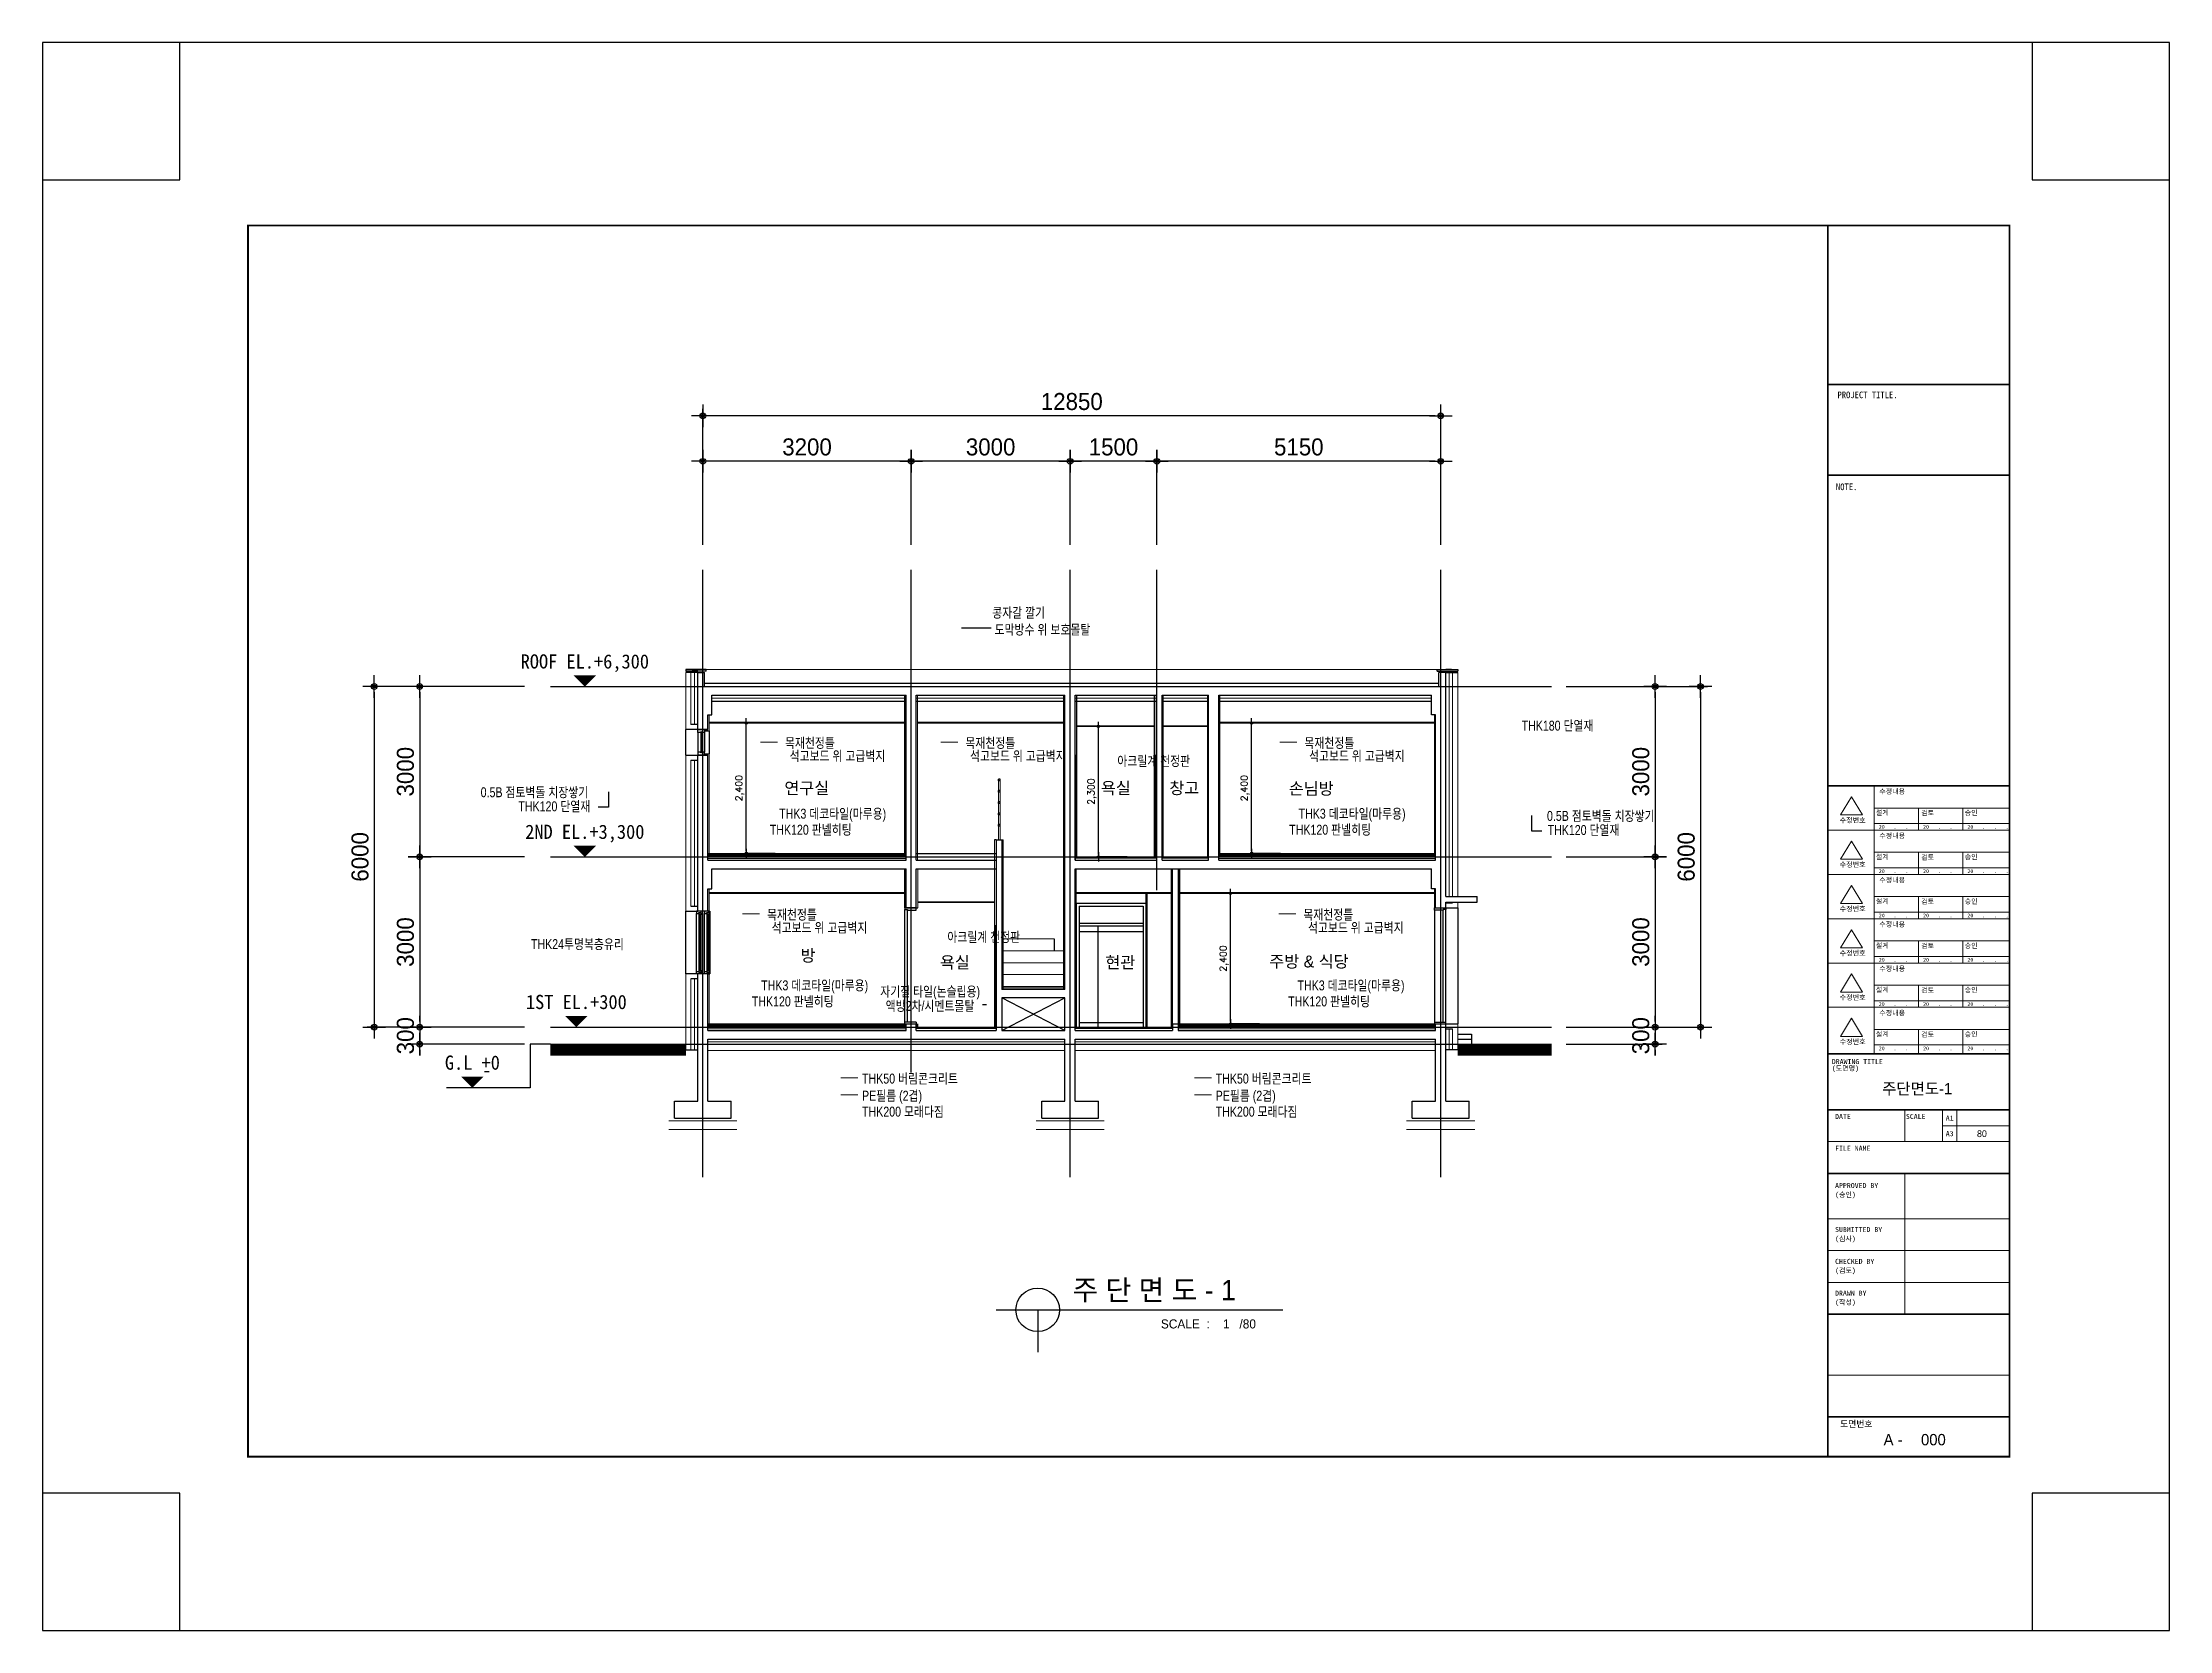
# Model space of a CAD drawing. Header units: millimetres. Extents: x 2237537 to 2823092, y 532110 to 734861.
# Drawn here: x 2429599 to 2467074, y 636981 to 664947 of the extents above; entities that cross this region are included whole.
import ezdxf
from ezdxf.enums import TextEntityAlignment as Align
from ezdxf.lldxf.tags import DXFTag

# ---------------------------------------------------------------- set-up
doc = ezdxf.new("R2010")
doc.units = ezdxf.units.MM
doc.header["$LTSCALE"] = 300
doc.header["$MEASUREMENT"] = 0
doc.layers.get('0').update_dxf_attribs({"lineweight": 0})
for name, color, linetype in [('2', 2, 'Continuous'), ('3', 3, 'Continuous'), ('5HAT', 5, 'Continuous'), ('6', 6, 'Continuous'), ('8', 8, 'Continuous'), ("A'_6ELE", 6, 'Continuous'), ("A'_CWAL", 2, 'Continuous'), ('A-SHT', 9, 'Continuous'), ('BOX-T2', 4, 'Continuous'), ('CEN', 1, 'CEN'), ('COL', 2, 'Continuous'), ('DIM', 7, 'Continuous'), ('E3', 8, 'Continuous'), ('ELV', 4, 'Continuous'), ('FORM', 4, 'Continuous'), ('HA', 5, 'Continuous'), ('MGT', 6, 'Continuous'), ('RXANNOT', 6, 'Continuous'), ('RXSBTXT', 6, 'Continuous'), ('RXSYMBOL', 7, 'Continuous'), ('TEX', 3, 'Continuous'), ('TOILET', 6, 'Continuous'), ('WID', 4, 'Continuous'), ('win', 4, 'Continuous')]:
    doc.layers.add(name, color=color, linetype=linetype)
for name, color, linetype, lineweight in [('DOOR', 6, 'Continuous', 9), ('hat2', 7, 'Continuous', 0), ('가구', 8, 'Continuous', 5), ('마감', 154, 'Continuous', 9), ('타이틀글자', 7, 'Continuous', 13)]:
    doc.layers.add(name, color=color, linetype=linetype, lineweight=lineweight)
doc.styles.add('box4', font='GulimChe.ttf')
doc.styles.add('HGTXT', font='romans.shx', dxfattribs={"bigfont": 'whgtxt.shx'})
doc.styles.get("Standard").update_dxf_attribs({"font": 'Expo M.ttf'})
doc.styles.add('굴림체', font='GulimChe.ttf')
doc.styles.add('울릉도', font='Expo M.ttf')
doc.styles.add('주열', font='Dotum.ttf')
doc.styles.add('타이틀', font='H2HDRM.TTF')
doc.styles.add('휴먼세엑스포', font='Dotum.ttf')
tags = doc.linetypes.add('BATTING', pattern='A,0.0001,-0.1,[134,ltypeshp.shx,S=0.1,R=0,X=-0.1,Y=0],-0.2,[134,ltypeshp.shx,S=0.1,R=180,X=0.1,Y=0],-0.1', length=0.4001).pattern_tags.tags
tags[22:23] = [DXFTag(74, 4), DXFTag(75, 0), DXFTag(340, '0'), DXFTag(46, 1.0), DXFTag(50, 0.0), DXFTag(44, 0.0), DXFTag(45, 0.0)]
tags[4:5] = [DXFTag(74, 4), DXFTag(75, 0), DXFTag(340, '0'), DXFTag(46, 1.0), DXFTag(50, 0.0), DXFTag(44, 0.0), DXFTag(45, 0.0)]
tags = doc.linetypes.add('CEN', pattern=[62, 60, -1, 0, -1]).pattern_tags.tags
tags[10:11] = [DXFTag(74, 4), DXFTag(75, 0), DXFTag(340, '0'), DXFTag(46, 1.0), DXFTag(50, 0.0), DXFTag(44, 0.0), DXFTag(45, 0.0)]
tags[8:9] = [DXFTag(74, 4), DXFTag(75, 0), DXFTag(340, '0'), DXFTag(46, 1.0), DXFTag(50, 0.0), DXFTag(44, 0.0), DXFTag(45, 0.0)]
tags[6:7] = [DXFTag(74, 4), DXFTag(75, 0), DXFTag(340, '0'), DXFTag(46, 1.0), DXFTag(50, 0.0), DXFTag(44, 0.0), DXFTag(45, 0.0)]
tags[4:5] = [DXFTag(74, 4), DXFTag(75, 0), DXFTag(340, '0'), DXFTag(46, 1.0), DXFTag(50, 0.0), DXFTag(44, 0.0), DXFTag(45, 0.0)]
tags = doc.linetypes.add('HID', pattern=[2.3, 1.5, -0.8]).pattern_tags.tags
tags[6:7] = [DXFTag(74, 4), DXFTag(75, 0), DXFTag(340, '0'), DXFTag(46, 1.0), DXFTag(50, 0.0), DXFTag(44, 0.0), DXFTag(45, 0.0)]
tags[4:5] = [DXFTag(74, 4), DXFTag(75, 0), DXFTag(340, '0'), DXFTag(46, 1.0), DXFTag(50, 0.0), DXFTag(44, 0.0), DXFTag(45, 0.0)]
tags = doc.linetypes.add('HIDDEN2', pattern=[4.7625, 3.175, -1.5875]).pattern_tags.tags
tags[6:7] = [DXFTag(74, 4), DXFTag(75, 0), DXFTag(340, '0'), DXFTag(46, 1.0), DXFTag(50, 0.0), DXFTag(44, 0.0), DXFTag(45, 0.0)]
tags[4:5] = [DXFTag(74, 4), DXFTag(75, 0), DXFTag(340, '0'), DXFTag(46, 1.0), DXFTag(50, 0.0), DXFTag(44, 0.0), DXFTag(45, 0.0)]
doc.dimstyles.new('archidata', dxfattribs={"dimscale": 50, "dimtxt": 3, "dimasz": 1, "dimexe": 2, "dimexo": 5, "dimgap": 1, "dimtad": 1, "dimdec": 0, "dimdsep": 46, "dimlunit": 6, "dimtxsty": 'HGTXT', "dimblk": 'DOT', "dimcen": 0, "dimclrd": 1, "dimclre": 1, "dimadec": 0, "dimazin": 0, "dimtfac": 1, "dimtdec": 0, "dimtix": 1, "dimtofl": 0, "dimtmove": 2, "dimatfit": 3, "dimldrblk": 'DOT', "dimfxl": 1, "dimtolj": 1, "dimtzin": 0, "dimarcsym": 0})
doc.dimstyles.new('CPDIM1', dxfattribs={"dimtxt": 3, "dimasz": 1, "dimexe": 1.25, "dimexo": 1, "dimgap": 1, "dimtad": 1, "dimdec": 0, "dimzin": 1, "dimdsep": 46, "dimtxsty": '휴먼세엑스포', "dimblk1": 'Z_DOT', "dimblk2": 'Z_DOT', "dimsah": 1, "dimcen": 2.5, "dimadec": 0, "dimazin": 0, "dimtfac": 1, "dimtdec": 0, "dimtix": 1, "dimtmove": 2, "dimatfit": 3, "dimldrblk": 'Z_DOT', "dimfxl": 1, "dimtolj": 1, "dimtzin": 1, "dimarcsym": 0})

msp = doc.modelspace()

# ---------------------------------------------------------------- texts
at = {"layer": '2', "style": '휴먼세엑스포'}
for s, height, p in [('주 단 면 도 - 1', 360, (2447746.3, 642975.4)), ('SCALE  :    1   /80', 160, (2449303.8, 642379.4))]:
    msp.add_text(s, height=height, dxfattribs=at).set_placement(p, align=Align.MIDDLE_LEFT)
at = {"layer": 'COL', "style": '타이틀'}
msp.add_text('주단면도-1', height=200, dxfattribs=at).set_placement((2462011.5, 646423))
at = {"layer": 'RXANNOT', "color": 7, "width": 0.8}
for s, p in [('콩자갈 깔기', (2446332.6, 654818.3)), ('도막방수 위 보호몰탈', (2446374.1, 654520.4)), ('THK180 단열재', (2455659.4, 652828.8)), ('목재천정틀', (2442680.5, 652524.4)), ('석고보드 위 고급벽지', (2442762.9, 652295.3)), ('목재천정틀', (2445858.9, 652524.4)), ('석고보드 위 고급벽지', (2445941.4, 652295.3)), ('목재천정틀', (2451832.5, 652524.4)), ('석고보드 위 고급벽지', (2451914.9, 652295.3)), ('아크릴계 천정판', (2448536.3, 652205.8)), ('0.5B 점토벽돌 치장쌓기', (2437318.4, 651655.8)), ('THK120 단열재', (2437983.5, 651407.7)), ('THK3 데코타일(마루용)', (2442578.1, 651278)), ('THK3 데코타일(마루용)', (2451730.1, 651278)), ('0.5B 점토벽돌 치장쌓기', (2456106.6, 651238.8)), ('THK120 판넬히팅', (2442413.1, 650995.9)), ('THK120 판넬히팅', (2451565.1, 650995.9)), ('THK120 단열재', (2456117.7, 650990.7)), ('목재천정틀', (2442363.5, 649500.4)), ('석고보드 위 고급벽지', (2442445.9, 649271.3)), ('목재천정틀', (2451813.5, 649500.4)), ('석고보드 위 고급벽지', (2451895.9, 649271.3)), ('THK24투명복층유리', (2438204.8, 648980.7)), ('아크릴계 천정판', (2445541.3, 649105.8)), ('THK3 데코타일(마루용)', (2442261.1, 648254)), ('자기질 타일(논슬립용)', (2444360, 648146.4)), ('THK3 데코타일(마루용)', (2451711.1, 648254)), ('THK120 판넬히팅', (2442096.1, 647971.9)), ('액방2차/시멘트몰탈', (2444455.1, 647892.5)), ('THK120 판넬히팅', (2451546.1, 647971.9)), ('THK50 버림콘크리트', (2444038.4, 646612.5)), ('PE필름 (2겹)', (2444038.4, 646312.1)), ('THK50 버림콘크리트', (2450269.4, 646612.5)), ('PE필름 (2겹)', (2450269.4, 646312.1)), ('THK200 모래다짐', (2444038.4, 646030.6)), ('THK200 모래다짐', (2450269.4, 646030.6))]:
    msp.add_text(s, height=175, dxfattribs=at).set_placement(p)
at = {"layer": 'RXSBTXT', "style": '굴림체'}
for s, p in [('ROOF EL.+6,300', (2439153.7, 653922, 0)), ('2ND EL.+3,300', (2439153.7, 650922, 0)), ('1ST EL.+300', (2439004.4, 647924.7, 0)), ('G.L +0', (2437172.7, 646856.8, 0)), ('-', (2437426.7, 646727.8, 0))]:
    msp.add_text(s, height=250, dxfattribs=at).set_placement(p, align=Align.CENTER)
at = {"layer": 'TEX', "style": '주열'}
for s, height, p in [('80', 120, (2463682.9, 645669.9)), ('A - ', 200, (2462037.9, 640241)), ('000', 200, (2462696.7, 640241))]:
    msp.add_text(s, height=height, dxfattribs=at).set_placement(p)
at = {"layer": '타이틀글자', "style": '울릉도'}
for s, p in [('연구실', (2442670.1, 651711.8)), ('욕실', (2448247, 651711.8)), ('창고', (2449453, 651711.8)), ('손님방', (2451557, 651702.8)), ('방', (2442955, 648762.8)), ('욕실', (2445412, 648642.8)), ('현관', (2448325, 648642.8)), ('주방 & 식당', (2451214.8, 648657.9))]:
    msp.add_text(s, height=210, dxfattribs=at).set_placement(p)

# ---------------------------------------------------------------- blocks, each defined once
blk = doc.blocks.new('Z_DOT')
at = {"layer": 'DIM', "color": 7}
for p, q in [((-2, 0), (2, 0)), ((0, -2), (0, 2))]:
    blk.add_line(p, q, dxfattribs=at)
for radius in [0.5, 0.25]:
    blk.add_circle((0, 0), radius, dxfattribs=at)
blk = doc.blocks.new('*D137')
at = {"layer": 'DEFPOINTS', "color": 0}
for p in [(2438189, 653605), (2436244, 650605), (2438189, 650605)]:
    blk.add_point(p, dxfattribs=at)
at = {"layer": 'DIM', "color": 0, "lineweight": -2}
for p, q in [((2438089, 653605), (2436119, 653605)), ((2436244, 653505), (2436244, 650705)), ((2438089, 650605), (2436119, 650605))]:
    blk.add_line(p, q, dxfattribs=at)
at = {"layer": 'DIM', "color": 0, "lineweight": -2, "xscale": 100, "yscale": 100, "zscale": 100}
for p, rotation in [((2436244, 653605), 90), ((2436244, 650605), 270)]:
    blk.add_blockref('Z_DOT', p, dxfattribs=dict(at, rotation=rotation))
at = {"layer": 'DIM', "color": 0, "insert": (2435994, 652105), "char_height": 300, "attachment_point": 5, "rotation": 90, "style": '휴먼세엑스포'}
blk.add_mtext('\\A1;3000', dxfattribs=at)
blk = doc.blocks.new('*D138')
at = {"layer": 'DEFPOINTS', "color": 0}
for p in [(2438189, 653605), (2435444, 647605), (2438189, 647605)]:
    blk.add_point(p, dxfattribs=at)
at = {"layer": 'DIM', "color": 0, "lineweight": -2}
for p, q in [((2438089, 653605), (2435319, 653605)), ((2435444, 653505), (2435444, 647705)), ((2438089, 647605), (2435319, 647605))]:
    blk.add_line(p, q, dxfattribs=at)
at = {"layer": 'DIM', "color": 0, "lineweight": -2, "xscale": 100, "yscale": 100, "zscale": 100}
for p, rotation in [((2435444, 653605), 90), ((2435444, 647605), 270)]:
    blk.add_blockref('Z_DOT', p, dxfattribs=dict(at, rotation=rotation))
at = {"layer": 'DIM', "color": 0, "insert": (2435194, 650605), "char_height": 300, "attachment_point": 5, "rotation": 90, "style": '휴먼세엑스포'}
blk.add_mtext('\\A1;6000', dxfattribs=at)
blk = doc.blocks.new('*D139')
at = {"layer": 'DEFPOINTS', "color": 0}
for p in [(2438189, 650605), (2436244, 647605), (2438189, 647605)]:
    blk.add_point(p, dxfattribs=at)
at = {"layer": 'DIM', "color": 0, "lineweight": -2}
for p, q in [((2438089, 650605), (2436119, 650605)), ((2436244, 650505), (2436244, 647705)), ((2438089, 647605), (2436119, 647605))]:
    blk.add_line(p, q, dxfattribs=at)
at = {"layer": 'DIM', "color": 0, "lineweight": -2, "xscale": 100, "yscale": 100, "zscale": 100}
for p, rotation in [((2436244, 650605), 90), ((2436244, 647605), 270)]:
    blk.add_blockref('Z_DOT', p, dxfattribs=dict(at, rotation=rotation))
at = {"layer": 'DIM', "color": 0, "insert": (2435994, 649105), "char_height": 300, "attachment_point": 5, "rotation": 90, "style": '휴먼세엑스포'}
blk.add_mtext('\\A1;3000', dxfattribs=at)
blk = doc.blocks.new('*D140')
at = {"layer": 'DEFPOINTS', "color": 0}
for p in [(2438189, 647605), (2436244, 647305), (2438189, 647305)]:
    blk.add_point(p, dxfattribs=at)
at = {"layer": 'DIM', "color": 0, "lineweight": -2}
for p, q in [((2438089, 647605), (2436119, 647605)), ((2436244, 647705), (2436244, 647805)), ((2436244, 647605), (2436244, 647305)), ((2438089, 647305), (2436119, 647305)), ((2436244, 647205), (2436244, 647105))]:
    blk.add_line(p, q, dxfattribs=at)
at = {"layer": 'DIM', "color": 0, "lineweight": -2, "xscale": 100, "yscale": 100, "zscale": 100}
for p, rotation in [((2436244, 647605), 270), ((2436244, 647305), 90)]:
    blk.add_blockref('Z_DOT', p, dxfattribs=dict(at, rotation=rotation))
at = {"layer": 'DIM', "color": 0, "insert": (2435994, 647455), "char_height": 300, "attachment_point": 5, "rotation": 90, "style": '휴먼세엑스포'}
blk.add_mtext('\\A1;300', dxfattribs=at)
blk = doc.blocks.new('*D141')
at = {"layer": 'DEFPOINTS', "color": 0}
for p in [(2456342, 653605), (2456342, 650605), (2458011, 650605)]:
    blk.add_point(p, dxfattribs=at)
at = {"layer": 'DIM', "color": 0, "lineweight": -2}
for p, q in [((2456442, 653605), (2458136, 653605)), ((2458011, 653505), (2458011, 650705)), ((2456442, 650605), (2458136, 650605))]:
    blk.add_line(p, q, dxfattribs=at)
at = {"layer": 'DIM', "color": 0, "lineweight": -2, "xscale": 100, "yscale": 100, "zscale": 100}
for p, rotation in [((2458011, 653605), 90), ((2458011, 650605), 270)]:
    blk.add_blockref('Z_DOT', p, dxfattribs=dict(at, rotation=rotation))
at = {"layer": 'DIM', "color": 0, "insert": (2457761, 652105), "char_height": 300, "attachment_point": 5, "rotation": 90, "style": '휴먼세엑스포'}
blk.add_mtext('\\A1;3000', dxfattribs=at)
blk = doc.blocks.new('*D142')
at = {"layer": 'DEFPOINTS', "color": 0}
for p in [(2456342, 653605), (2456342, 647605), (2458811, 647605)]:
    blk.add_point(p, dxfattribs=at)
at = {"layer": 'DIM', "color": 0, "lineweight": -2}
for p, q in [((2456442, 653605), (2458936, 653605)), ((2458811, 653505), (2458811, 647705)), ((2456442, 647605), (2458936, 647605))]:
    blk.add_line(p, q, dxfattribs=at)
at = {"layer": 'DIM', "color": 0, "lineweight": -2, "xscale": 100, "yscale": 100, "zscale": 100}
for p, rotation in [((2458811, 653605), 90), ((2458811, 647605), 270)]:
    blk.add_blockref('Z_DOT', p, dxfattribs=dict(at, rotation=rotation))
at = {"layer": 'DIM', "color": 0, "insert": (2458561, 650605), "char_height": 300, "attachment_point": 5, "rotation": 90, "style": '휴먼세엑스포'}
blk.add_mtext('\\A1;6000', dxfattribs=at)
blk = doc.blocks.new('*D143')
at = {"layer": 'DEFPOINTS', "color": 0}
for p in [(2456342, 650605), (2456342, 647605), (2458011, 647605)]:
    blk.add_point(p, dxfattribs=at)
at = {"layer": 'DIM', "color": 0, "lineweight": -2}
for p, q in [((2456442, 650605), (2458136, 650605)), ((2458011, 650505), (2458011, 647705)), ((2456442, 647605), (2458136, 647605))]:
    blk.add_line(p, q, dxfattribs=at)
at = {"layer": 'DIM', "color": 0, "lineweight": -2, "xscale": 100, "yscale": 100, "zscale": 100}
for p, rotation in [((2458011, 650605), 90), ((2458011, 647605), 270)]:
    blk.add_blockref('Z_DOT', p, dxfattribs=dict(at, rotation=rotation))
at = {"layer": 'DIM', "color": 0, "insert": (2457761, 649105), "char_height": 300, "attachment_point": 5, "rotation": 90, "style": '휴먼세엑스포'}
blk.add_mtext('\\A1;3000', dxfattribs=at)
blk = doc.blocks.new('*D144')
at = {"layer": 'DEFPOINTS', "color": 0}
for p in [(2456342, 647605), (2456342, 647305), (2458011, 647305)]:
    blk.add_point(p, dxfattribs=at)
at = {"layer": 'DIM', "color": 0, "lineweight": -2}
for p, q in [((2456442, 647605), (2458136, 647605)), ((2458011, 647705), (2458011, 647805)), ((2458011, 647605), (2458011, 647305)), ((2456442, 647305), (2458136, 647305)), ((2458011, 647205), (2458011, 647105))]:
    blk.add_line(p, q, dxfattribs=at)
at = {"layer": 'DIM', "color": 0, "lineweight": -2, "xscale": 100, "yscale": 100, "zscale": 100}
for p, rotation in [((2458011, 647605), 270), ((2458011, 647305), 90)]:
    blk.add_blockref('Z_DOT', p, dxfattribs=dict(at, rotation=rotation))
at = {"layer": 'DIM', "color": 0, "insert": (2457761, 647455), "char_height": 300, "attachment_point": 5, "rotation": 90, "style": '휴먼세엑스포'}
blk.add_mtext('\\A1;300', dxfattribs=at)
blk = doc.blocks.new('*D145')
at = {"layer": 'DEFPOINTS', "color": 0}
for p in [(2441234, 658372), (2441234, 656001), (2454234, 656001)]:
    blk.add_point(p, dxfattribs=at)
at = {"layer": 'DIM', "color": 0, "lineweight": -2}
for p, q in [((2441234, 656101), (2441234, 658497)), ((2454234, 656101), (2454234, 658497)), ((2454134, 658372), (2441334, 658372))]:
    blk.add_line(p, q, dxfattribs=at)
at = {"layer": 'DIM', "color": 0, "lineweight": -2, "xscale": 100, "yscale": 100, "zscale": 100, "rotation": 180}
blk.add_blockref('Z_DOT', (2441234, 658372), dxfattribs=at)
at = {"layer": 'DIM', "color": 0, "lineweight": -2, "xscale": 100, "yscale": 100, "zscale": 100}
blk.add_blockref('Z_DOT', (2454234, 658372), dxfattribs=at)
at = {"layer": 'DIM', "color": 0, "insert": (2447734, 658623), "char_height": 300, "attachment_point": 5, "style": '휴먼세엑스포'}
blk.add_mtext('\\A1;12850', dxfattribs=at)
blk = doc.blocks.new('*D146')
at = {"layer": 'DEFPOINTS', "color": 0}
for p in [(2444904, 657572), (2444904, 656001), (2447704, 656001)]:
    blk.add_point(p, dxfattribs=at)
at = {"layer": 'DIM', "color": 0, "lineweight": -2}
for p, q in [((2444904, 656101), (2444904, 657697)), ((2447704, 656101), (2447704, 657697)), ((2447604, 657572), (2445004, 657572))]:
    blk.add_line(p, q, dxfattribs=at)
at = {"layer": 'DIM', "color": 0, "lineweight": -2, "xscale": 100, "yscale": 100, "zscale": 100, "rotation": 180}
blk.add_blockref('Z_DOT', (2444904, 657572), dxfattribs=at)
at = {"layer": 'DIM', "color": 0, "lineweight": -2, "xscale": 100, "yscale": 100, "zscale": 100}
blk.add_blockref('Z_DOT', (2447704, 657572), dxfattribs=at)
at = {"layer": 'DIM', "color": 0, "insert": (2446304, 657823), "char_height": 300, "attachment_point": 5, "style": '휴먼세엑스포'}
blk.add_mtext('\\A1;3000', dxfattribs=at)
blk = doc.blocks.new('*D147')
at = {"layer": 'DEFPOINTS', "color": 0}
for p in [(2441234, 657572), (2441234, 656001), (2444904, 656001)]:
    blk.add_point(p, dxfattribs=at)
at = {"layer": 'DIM', "color": 0, "lineweight": -2}
for p, q in [((2441234, 656101), (2441234, 657697)), ((2444904, 656101), (2444904, 657697)), ((2444804, 657572), (2441334, 657572))]:
    blk.add_line(p, q, dxfattribs=at)
at = {"layer": 'DIM', "color": 0, "lineweight": -2, "xscale": 100, "yscale": 100, "zscale": 100, "rotation": 180}
blk.add_blockref('Z_DOT', (2441234, 657572), dxfattribs=at)
at = {"layer": 'DIM', "color": 0, "lineweight": -2, "xscale": 100, "yscale": 100, "zscale": 100}
blk.add_blockref('Z_DOT', (2444904, 657572), dxfattribs=at)
at = {"layer": 'DIM', "color": 0, "insert": (2443069, 657823), "char_height": 300, "attachment_point": 5, "style": '휴먼세엑스포'}
blk.add_mtext('\\A1;3200', dxfattribs=at)
blk = doc.blocks.new('*D148')
at = {"layer": 'DEFPOINTS', "color": 0}
for p in [(2447704, 657572), (2447704, 656001), (2449234, 656001)]:
    blk.add_point(p, dxfattribs=at)
at = {"layer": 'DIM', "color": 0, "lineweight": -2}
for p, q in [((2447704, 656101), (2447704, 657697)), ((2449234, 656101), (2449234, 657697)), ((2449134, 657572), (2447804, 657572))]:
    blk.add_line(p, q, dxfattribs=at)
at = {"layer": 'DIM', "color": 0, "lineweight": -2, "xscale": 100, "yscale": 100, "zscale": 100, "rotation": 180}
blk.add_blockref('Z_DOT', (2447704, 657572), dxfattribs=at)
at = {"layer": 'DIM', "color": 0, "lineweight": -2, "xscale": 100, "yscale": 100, "zscale": 100}
blk.add_blockref('Z_DOT', (2449234, 657572), dxfattribs=at)
at = {"layer": 'DIM', "color": 0, "insert": (2448469, 657823), "char_height": 300, "attachment_point": 5, "style": '휴먼세엑스포'}
blk.add_mtext('\\A1;1500', dxfattribs=at)
blk = doc.blocks.new('*D134')
at = {"layer": 'DEFPOINTS', "color": 0}
for p in [(2449234, 657572), (2449234, 656001), (2454234, 656001)]:
    blk.add_point(p, dxfattribs=at)
at = {"layer": 'DIM', "color": 0, "lineweight": -2}
for p, q in [((2449234, 656101), (2449234, 657697)), ((2454234, 656101), (2454234, 657697)), ((2454134, 657572), (2449334, 657572))]:
    blk.add_line(p, q, dxfattribs=at)
at = {"layer": 'DIM', "color": 0, "lineweight": -2, "xscale": 100, "yscale": 100, "zscale": 100, "rotation": 180}
blk.add_blockref('Z_DOT', (2449234, 657572), dxfattribs=at)
at = {"layer": 'DIM', "color": 0, "lineweight": -2, "xscale": 100, "yscale": 100, "zscale": 100}
blk.add_blockref('Z_DOT', (2454234, 657572), dxfattribs=at)
at = {"layer": 'DIM', "color": 0, "insert": (2451734, 657823), "char_height": 300, "attachment_point": 5, "style": '휴먼세엑스포'}
blk.add_mtext('\\A1;5150', dxfattribs=at)
blk = doc.blocks.new('*D135')
at = {"layer": 'DEFPOINTS', "color": 0}
for p in [(2450530, 649965), (2451159, 649965), (2451159, 647665)]:
    blk.add_point(p, dxfattribs=at)
at = {"layer": 'DIM', "color": 1, "lineweight": -2}
for p, q in [((2451039, 649965), (2450530, 649965)), ((2450530, 647705), (2450530, 649925)), ((2451039, 647665), (2450530, 647665))]:
    blk.add_line(p, q, dxfattribs=at)
at = {"layer": 'DIM', "color": 1, "lineweight": -2, "xscale": 40, "yscale": 40, "zscale": 40}
for p, rotation in [((2450530, 649965), 90), ((2450530, 647665), 270)]:
    blk.add_blockref('Z_DOT', p, dxfattribs=dict(at, rotation=rotation))
at = {"layer": 'DIM', "insert": (2450418, 648815), "char_height": 120, "attachment_point": 5, "rotation": 90, "style": 'HGTXT'}
blk.add_mtext('\\A1;2,400', dxfattribs=at)
blk = doc.blocks.new('_Dot')
at = {"color": 0, "linetype": 'ByBlock', "lineweight": -2}
blk.add_line((-0.5, 0), (-1, 0), dxfattribs=at)
at = {"color": 0, "linetype": 'ByBlock', "const_width": 0.5}
blk.add_lwpolyline([(-0.25, 0, 1), (0.25, 0, 1)], format="xyb", close=True, dxfattribs=at)
blk = doc.blocks.new('*D136')
at = {"layer": 'DEFPOINTS', "color": 0}
for p in [(2450901, 652965), (2451530, 652965), (2451530, 650665)]:
    blk.add_point(p, dxfattribs=at)
at = {"layer": 'DIM', "color": 1, "lineweight": -2}
for p, q in [((2451410, 652965), (2450901, 652965)), ((2450901, 650705), (2450901, 652925)), ((2451410, 650665), (2450901, 650665))]:
    blk.add_line(p, q, dxfattribs=at)
at = {"layer": 'DIM', "color": 1, "lineweight": -2, "xscale": 40, "yscale": 40, "zscale": 40}
for p, rotation in [((2450901, 652965), 90), ((2450901, 650665), 270)]:
    blk.add_blockref('Z_DOT', p, dxfattribs=dict(at, rotation=rotation))
at = {"layer": 'DIM', "insert": (2450789, 651815), "char_height": 120, "attachment_point": 5, "rotation": 90, "style": 'HGTXT'}
blk.add_mtext('\\A1;2,400', dxfattribs=at)
blk = doc.blocks.new('*D149')
at = {"layer": 'DEFPOINTS', "color": 0}
for p in [(2441998, 652965), (2442627, 652965), (2442627, 650665)]:
    blk.add_point(p, dxfattribs=at)
at = {"layer": 'DIM', "color": 1, "lineweight": -2}
for p, q in [((2442507, 652965), (2441998, 652965)), ((2441998, 650705), (2441998, 652925)), ((2442507, 650665), (2441998, 650665))]:
    blk.add_line(p, q, dxfattribs=at)
at = {"layer": 'DIM', "color": 1, "lineweight": -2, "xscale": 40, "yscale": 40, "zscale": 40}
for p, rotation in [((2441998, 652965), 90), ((2441998, 650665), 270)]:
    blk.add_blockref('Z_DOT', p, dxfattribs=dict(at, rotation=rotation))
at = {"layer": 'DIM', "insert": (2441886, 651815), "char_height": 120, "attachment_point": 5, "rotation": 90, "style": 'HGTXT'}
blk.add_mtext('\\A1;2,400', dxfattribs=at)
blk = doc.blocks.new('*D150')
at = {"layer": 'DEFPOINTS', "color": 0}
for p in [(2448202, 652905), (2448831, 652905), (2448831, 650605)]:
    blk.add_point(p, dxfattribs=at)
at = {"layer": 'DIM', "color": 1, "lineweight": -2}
for p, q in [((2448711, 652905), (2448202, 652905)), ((2448202, 650645), (2448202, 652865)), ((2448711, 650605), (2448202, 650605))]:
    blk.add_line(p, q, dxfattribs=at)
at = {"layer": 'DIM', "color": 1, "lineweight": -2, "xscale": 40, "yscale": 40, "zscale": 40}
for p, rotation in [((2448202, 652905), 90), ((2448202, 650605), 270)]:
    blk.add_blockref('Z_DOT', p, dxfattribs=dict(at, rotation=rotation))
at = {"layer": 'DIM', "insert": (2448090, 651755), "char_height": 120, "attachment_point": 5, "rotation": 90, "style": 'HGTXT'}
blk.add_mtext('\\A1;2,300', dxfattribs=at)
blk = doc.blocks.new('FORM')
for p, q in [((156736, 34982), (156736, 34282)), ((157563, 34982), (157563, 34282)), ((157883, 34982), (157883, 34282)), ((155038, 34282), (159038, 34282)), ((157563, 34632), (159038, 34632)), ((156736, 33582), (156736, 30482)), ((155038, 32582), (159038, 32582)), ((155038, 31882), (159038, 31882)), ((155038, 31182), (159038, 31182))]:
    blk.add_line(p, q)
for points in [[(155561, 41874), (155320, 41473), (155801, 41473), (155561, 41874)], [(156063, 42115), (156063, 41140)], [(156063, 41627), (159038, 41627)], [(156063, 41286), (159038, 41286)], [(157039, 41627), (157039, 41140)], [(158014, 41627), (158014, 41140)], [(155038, 41140), (159038, 41140)], [(155038, 41140), (159038, 41140)], [(155561, 40899), (155320, 40497), (155801, 40497), (155561, 40899)], [(156063, 41140), (156063, 40164)], [(156063, 40652), (159038, 40652)], [(156063, 40311), (159038, 40311)], [(157039, 40652), (157039, 40164)], [(158014, 40652), (158014, 40164)], [(155038, 40164), (159038, 40164)], [(155038, 40164), (159038, 40164)], [(155561, 39924), (155320, 39522), (155801, 39522), (155561, 39924)], [(156063, 40164), (156063, 39189)], [(156063, 39677), (159038, 39677)], [(157039, 39677), (157039, 39189)], [(158014, 39677), (158014, 39189)], [(155038, 39189), (159038, 39189)], [(155038, 39189), (159038, 39189)], [(155561, 38948), (155320, 38547), (155801, 38547), (155561, 38948)], [(156063, 39335), (159038, 39335)], [(156063, 39189), (156063, 38214)], [(156063, 38702), (159038, 38702)], [(157039, 38702), (157039, 38214)], [(158014, 38702), (158014, 38214)], [(155038, 38214), (159038, 38214)], [(155038, 38214), (159038, 38214)], [(155561, 37973), (155320, 37571), (155801, 37571), (155561, 37973)], [(156063, 38360), (159038, 38360)], [(156063, 38214), (156063, 37239)], [(156063, 37726), (159038, 37726)], [(157039, 37726), (157039, 37239)], [(158014, 37726), (158014, 37239)], [(155038, 37239), (159038, 37239)], [(155038, 37239), (159038, 37239)], [(156063, 37385), (159038, 37385)], [(156063, 37239), (156063, 36213)], [(155561, 36998), (155320, 36596), (155801, 36596), (155561, 36998)], [(156063, 36751), (159038, 36751)], [(157039, 36751), (157039, 36213)], [(158014, 36751), (158014, 36213)], [(156063, 36410), (159038, 36410)], [(155038, 29140), (159038, 29140)]]:
    blk.add_lwpolyline(points)
at = {"layer": 'A-SHT'}
blk.add_lwpolyline([(157038, 42115), (159038, 42115)], dxfattribs=at)
at = {"layer": 'FORM', "flags": 128}
blk.add_lwpolyline([(162564, 26543), (159542, 26543), (159542, 23521), (162564, 23521), (162564, 58478), (159542, 58478), (159542, 55456), (162564, 55456), (162564, 58478), (115719, 58478), (115719, 55456), (118742, 55456), (118742, 58478), (115719, 58478), (115719, 23521), (118742, 23521), (118742, 26543), (115719, 26543), (115719, 23521), (162564, 23521)], dxfattribs=at)
at = {"layer": 'FORM', "const_width": 37.8}
blk.add_lwpolyline([(120245, 27347), (120245, 54452), (159038, 54452), (159038, 27347)], close=True, dxfattribs=at)
at = {"layer": 'FORM'}
for points, const_width in [([(159038, 50952), (155038, 50952)], 37.5), ([(159038, 48952), (155038, 48952)], 37.5), ([(155038, 42115), (159038, 42115)], 37.5), ([(155038, 36213), (159038, 36213)], 37.5), ([(155038, 34982), (159038, 34982)], 37.5), ([(155038, 33582), (159038, 33582)], 37.1), ([(155038, 30482), (159038, 30482)], 37.1), ([(155038, 28225), (159038, 28225)], 37.5)]:
    blk.add_lwpolyline(points, dxfattribs=dict(at, const_width=const_width))
at = {"layer": 'BOX-T2', "style": 'box4'}
for s, height, p in [('PROJECT TITLE.', 146.29, (155914, 50649)), ('NOTE.', 146.3, (155454, 48625))]:
    blk.add_text(s, height=height, dxfattribs=at).set_placement(p, align=Align.CENTER)
for s, height, p in [('수정내용', 110.6, (156172, 41937)), ('수정번호', 110.6, (155301, 41303)), ('설계', 110.6, (156098, 41472)), ('20   .   .   .', 82.9, (156163, 41171)), ('검토', 110.6, (157097, 41464)), ('20   .   .   .', 82.9, (157138, 41171)), ('승인', 110.6, (158054, 41468)), ('20   .   .   .', 82.9, (158114, 41171)), ('수정내용', 110.6, (156172, 40962)), ('수정번호', 110.6, (155301, 40328)), ('설계', 110.6, (156098, 40496)), ('검토', 110.6, (157097, 40488)), ('승인', 110.6, (158054, 40493)), ('20   .   .   .', 82.9, (156163, 40195)), ('수정내용', 110.6, (156172, 39986)), ('20   .   .   .', 82.9, (157138, 40195)), ('20   .   .   .', 82.9, (158114, 40195)), ('수정번호', 110.6, (155301, 39353)), ('설계', 110.6, (156098, 39521)), ('검토', 110.6, (157097, 39513)), ('승인', 110.6, (158054, 39518)), ('20   .   .   .', 82.9, (156163, 39220)), ('수정내용', 110.6, (156172, 39011)), ('20   .   .   .', 82.9, (157138, 39220)), ('20   .   .   .', 82.9, (158114, 39220)), ('수정번호', 110.6, (155301, 38377)), ('설계', 110.6, (156098, 38546)), ('검토', 110.6, (157097, 38538)), ('승인', 110.6, (158054, 38542)), ('20   .   .   .', 82.9, (156163, 38245)), ('수정내용', 110.6, (156172, 38036)), ('20   .   .   .', 82.9, (157138, 38245)), ('20   .   .   .', 82.9, (158114, 38245)), ('수정번호', 110.6, (155301, 37402)), ('설계', 110.6, (156098, 37571)), ('검토', 110.6, (157097, 37563)), ('승인', 110.6, (158054, 37567)), ('20   .   .   .', 82.9, (156163, 37270)), ('수정내용', 110.6, (156172, 37061)), ('20   .   .   .', 82.9, (157138, 37270)), ('20   .   .   .', 82.9, (158114, 37270)), ('수정번호', 110.6, (155301, 36427)), ('설계', 110.6, (156098, 36595)), ('검토', 110.6, (157097, 36587)), ('승인', 110.6, (158054, 36592)), ('DRAWING TITLE', 110.59, (155127, 35989)), ('20   .   .   .', 82.9, (156163, 36294)), ('20   .   .   .', 82.9, (157138, 36294)), ('20   .   .   .', 82.9, (158114, 36294)), ('(도면명)', 110.6, (155127, 35843)), ('DATE', 110.6, (155199, 34781)), ('SCALE', 110.6, (156759, 34781)), ('A1', 110.6, (157637, 34746)), ('A3', 110.6, (157637, 34402)), ('FILE NAME', 110.6, (155199, 34081)), ('APPROVED BY', 110.59, (155199, 33260)), ('(승인)', 110.6, (155199, 33060)), ('SUBMITTED BY', 110.59, (155199, 32291)), ('(심사)', 110.6, (155199, 32091)), ('CHECKED BY', 110.6, (155199, 31591)), ('(검토)', 110.6, (155199, 31391)), ('DRAWN BY', 110.6, (155199, 30891)), ('(작성)', 110.6, (155199, 30691)), ('도면번호', 138.3, (155310, 28000))]:
    blk.add_text(s, height=height, dxfattribs=at).set_placement(p)

# ---------------------------------------------------------------- dimensions: what is measured, and where the dimension line sits
at = {"layer": 'DIM'}
for base, p1, p2, text, picture, middle in [((2441233.9, 658372.4), (2454233.9, 656001.5), (2441233.9, 656001.5), '12850', '*D145', (2447733.9, 658622.6)), ((2441233.9, 657572.4), (2444903.9, 656001.5), (2441233.9, 656001.5), '3200', '*D147', (2443068.9, 657822.6)), ((2444903.9, 657572.4), (2447703.9, 656001.5), (2444903.9, 656001.5), '3000', '*D146', (2446303.9, 657822.6)), ((2447703.9, 657572.4), (2449233.9, 656001.5), (2447703.9, 656001.5), '1500', '*D148', (2448468.9, 657822.6)), ((2449233.9, 657572.4), (2454233.9, 656001.5), (2449233.9, 656001.5), '5150', '*D134', (2451733.9, 657822.6))]:
    dim = msp.add_linear_dim(base=base, p1=p1, p2=p2, text=text, dimstyle='CPDIM1', override={"dimscale": 100}, dxfattribs=at)
    dim.commit()
    dim.dimension.update_dxf_attribs({"geometry": picture, "text_midpoint": middle})
for base, p1, p2, picture, middle in [((2435444.4, 647604.7), (2438189.5, 653604.7), (2438189.5, 647604.7), '*D138', (2435194.2, 650604.7)), ((2436244.4, 650604.7), (2438189.5, 653604.7), (2438189.5, 650604.7), '*D137', (2435994.2, 652104.7)), ((2458011.3, 650604.7), (2456342.3, 653604.7), (2456342.3, 650604.7), '*D141', (2457761.1, 652104.7)), ((2458811.3, 647604.7), (2456342.3, 653604.7), (2456342.3, 647604.7), '*D142', (2458561.1, 650604.7)), ((2436244.4, 647604.7), (2438189.5, 650604.7), (2438189.5, 647604.7), '*D139', (2435994.2, 649104.7)), ((2458011.3, 647604.7), (2456342.3, 650604.7), (2456342.3, 647604.7), '*D143', (2457761.1, 649104.7)), ((2436244.4, 647304.7), (2438189.5, 647604.7), (2438189.5, 647304.7), '*D140', (2435994.2, 647454.7)), ((2458011.3, 647304.7), (2456342.3, 647604.7), (2456342.3, 647304.7), '*D144', (2457761.1, 647454.7))]:
    dim = msp.add_linear_dim(base=base, p1=p1, p2=p2, angle=90, dimstyle='CPDIM1', override={"dimscale": 100}, dxfattribs=at)
    dim.commit()
    dim.dimension.update_dxf_attribs({"geometry": picture, "text_midpoint": middle})
for base, p1, p2, text, picture, middle in [((2441997.6, 652964.7), (2442627.2, 650664.7), (2442627.2, 652964.7), '2,400', '*D149', (2441886.2, 651814.7)), ((2448201.6, 652904.7), (2448831.2, 650604.7), (2448831.2, 652904.7), '2,300', '*D150', (2448090.2, 651754.7)), ((2450900.6, 652964.7), (2451530.2, 650664.7), (2451530.2, 652964.7), '2,400', '*D136', (2450789.2, 651814.7)), ((2450529.6, 649964.7), (2451159.2, 647664.7), (2451159.2, 649964.7), '2,400', '*D135', (2450418.2, 648814.7))]:
    dim = msp.add_linear_dim(base=base, p1=p1, p2=p2, angle=90, text=text, dimstyle='archidata', override={"dimscale": 40, "dimexe": 0, "dimexo": 3, "dimblk1": 'Z_DOT', "dimblk2": 'Z_DOT', "dimsah": 1, "dimclrt": 256, "dimtofl": 1}, dxfattribs=at)
    dim.commit()
    dim.dimension.update_dxf_attribs({"geometry": picture, "text_midpoint": middle})

# ---------------------------------------------------------------- linework, layer by layer
at = {"ltscale": 10000}
for p, q in [((2442547.6, 652623.8), (2442248, 652623.8)), ((2445726, 652623.8), (2445426.4, 652623.8)), ((2451699.6, 652623.8), (2451400, 652623.8)), ((2442230.6, 649599.8), (2441931, 649599.8)), ((2451680.6, 649599.8), (2451381, 649599.8)), ((2443964.6, 646712), (2443665, 646712)), ((2450195.6, 646712), (2449896, 646712)), ((2443964.6, 646411.6), (2443665, 646411.6)), ((2450195.6, 646411.6), (2449896, 646411.6))]:
    msp.add_line(p, q, dxfattribs=at)
at = {"const_width": 200}
for points in [[(2438548.3, 647205.4), (2440933.9, 647205.4)], [(2454533.9, 647205.4), (2456188, 647205.4)]]:
    msp.add_lwpolyline(points, dxfattribs=at)
at = {"layer": '2'}
for p, q in [((2446403.9, 642626.5), (2451454.3, 642626.5)), ((2447133.2, 642626.5), (2447133.2, 641881.3))]:
    msp.add_line(p, q, dxfattribs=at)
msp.add_circle((2447133.2, 642626.5), 383.3, dxfattribs=at)
at = {"layer": '3'}
for p, q in [((2449509.9, 647664.7), (2449509.9, 650394.7)), ((2449609.9, 650394.7), (2449609.9, 647664.7))]:
    msp.add_line(p, q, dxfattribs=at)
at = {"layer": '5HAT'}
for p, q in [((2440933.9, 652396.8), (2440933.9, 652846.8)), ((2441343.9, 652826.8), (2441343.9, 652416.8)), ((2441143.9, 652796.8), (2441143.9, 652446.8)), ((2441263.9, 652796.8), (2441263.9, 652446.8)), ((2440933.9, 648546.8), (2440933.9, 649646.8)), ((2454123.9, 649664.7), (2454123.9, 647694.7)), ((2454533.9, 649704.7), (2454533.9, 647664.7))]:
    msp.add_line(p, q, dxfattribs=at)
at = {"layer": '6'}
for p, q in [((2440933.9, 653904.7), (2440933.9, 653874.7)), ((2454533.9, 653904.7), (2454533.9, 653874.7)), ((2441143.9, 652846.8), (2440933.9, 652846.8)), ((2441143.9, 652936.8), (2441023.9, 652936.8)), ((2440933.9, 652396.8), (2441143.9, 652396.8)), ((2441023.9, 652306.8), (2441143.9, 652306.8)), ((2444993.9, 650664.7), (2446403.9, 650664.7)), ((2446403.9, 650904.7), (2446373.9, 650904.7)), ((2446503.9, 650904.7), (2446523.9, 650904.7)), ((2440933.9, 649646.8), (2441143.9, 649646.8)), ((2441023.9, 649736.8), (2441143.9, 649736.8)), ((2444993.9, 649704.7), (2445023.9, 649704.7)), ((2454323.9, 649794.7), (2454443.9, 649794.7)), ((2454323.9, 649704.7), (2454533.9, 649704.7)), ((2447426, 649161.3), (2447426, 648951.3)), ((2441143.9, 648546.8), (2440933.9, 648546.8)), ((2441143.9, 648456.8), (2441023.9, 648456.8)), ((2447813.9, 647589.7), (2449043.9, 647589.7)), ((2454323.9, 647664.7), (2454533.9, 647664.7)), ((2438548.3, 647304.7), (2438189.5, 647304.7)), ((2438189.5, 647304.7), (2438189.5, 646536.8)), ((2440933.9, 647205.4), (2441143.9, 647205.4)), ((2441043.9, 647205.4), (2441143.9, 647205.4)), ((2454323.9, 647574.7), (2454443.9, 647574.7)), ((2454533.9, 647205.4), (2454323.9, 647205.4)), ((2454533.9, 647484.7), (2454776.9, 647484.7)), ((2454533.9, 647394.7), (2454776.9, 647394.7)), ((2454776.9, 647484.7), (2454776.9, 647304.7)), ((2438189.5, 646536.8), (2436715.9, 646536.8))]:
    msp.add_line(p, q, dxfattribs=at)
at = {"layer": '6', "ltscale": 10000}
for p, q in [((2444793.9, 650664.7), (2444793.9, 653454.7)), ((2447823.9, 650604.7), (2447823.9, 653452.5)), ((2449193.9, 650604.7), (2449193.9, 653452.5)), ((2449343.9, 650604.7), (2449343.9, 653454.7)), ((2441263.9, 652826.8), (2441343.9, 652826.8)), ((2441263.9, 652416.8), (2441343.9, 652416.8)), ((2444793.9, 649704.7), (2444793.9, 650394.7))]:
    msp.add_line(p, q, dxfattribs=at)
at = {"layer": '8'}
for points in [[(2449043.9, 647604.7), (2449043.9, 649964.7)], [(2449063.9, 647604.7), (2449063.9, 649964.7)]]:
    msp.add_lwpolyline(points, dxfattribs=at)
at = {"layer": "A'_6ELE"}
for p, q in [((2441293.9, 653904.7), (2440933.9, 653904.7)), ((2440933.9, 653904.7), (2440933.9, 653874.7)), ((2441293.9, 653874.7), (2440933.9, 653874.7)), ((2441143.9, 653854.7), (2440933.9, 653854.7)), ((2441043.9, 653904.7), (2441143.9, 653904.7)), ((2441043.9, 653904.7), (2441143.9, 653904.7)), ((2441263.9, 653664.7), (2454203.9, 653664.7)), ((2441293.9, 653874.7), (2441293.9, 653904.7)), ((2454173.9, 653904.7), (2454533.9, 653904.7)), ((2454173.9, 653874.7), (2454173.9, 653904.7)), ((2454173.9, 653874.7), (2454533.9, 653874.7)), ((2454423.9, 653904.7), (2454323.9, 653904.7)), ((2454323.9, 653854.7), (2454533.9, 653854.7)), ((2454533.9, 653904.7), (2454533.9, 653874.7)), ((2441393.9, 653344.7), (2444813.9, 653344.7)), ((2444993.9, 653344.7), (2447613.9, 653344.7)), ((2447793.9, 653344.7), (2449223.9, 653344.7)), ((2449323.9, 653344.7), (2450143.9, 653344.7)), ((2450323.9, 653344.7), (2454073.9, 653344.7)), ((2441343.9, 652974.7), (2444793.9, 652974.7)), ((2441343.9, 652964.7), (2444793.9, 652964.7)), ((2445013.9, 652974.7), (2447613.9, 652974.7)), ((2445013.9, 652964.7), (2447613.9, 652964.7)), ((2447823.9, 652914.7), (2449193.9, 652914.7)), ((2447823.9, 652904.7), (2449193.9, 652904.7)), ((2449343.9, 652914.7), (2450123.9, 652914.7)), ((2449343.9, 652904.7), (2450123.9, 652904.7)), ((2450323.9, 652974.7), (2454143.9, 652974.7)), ((2450323.9, 652964.7), (2454143.9, 652964.7)), ((2441323.9, 650664.7), (2444813.9, 650664.7)), ((2441323.9, 650649.7), (2444813.9, 650649.7)), ((2447793.9, 650604.7), (2449223.9, 650604.7)), ((2447793.9, 650589.7), (2449223.9, 650589.7)), ((2449323.9, 650604.7), (2450143.9, 650604.7)), ((2449323.9, 650589.7), (2450143.9, 650589.7)), ((2450323.9, 650664.7), (2454143.9, 650664.7)), ((2450323.9, 650649.7), (2454143.9, 650649.7)), ((2449489.9, 647604.7), (2449489.9, 650394.7)), ((2449629.9, 650394.7), (2449629.9, 647664.7)), ((2441343.9, 649974.7), (2444793.9, 649974.7)), ((2441343.9, 649964.7), (2444793.9, 649964.7)), ((2447813.9, 649974.7), (2449489.9, 649974.7)), ((2447813.9, 649964.7), (2449489.9, 649964.7)), ((2449629.9, 649974.7), (2454123.9, 649974.7)), ((2449629.9, 649964.7), (2454123.9, 649964.7)), ((2441323.9, 649646.8), (2441353.9, 649646.8)), ((2445023.9, 649814.7), (2446373.9, 649814.7)), ((2445023.9, 649804.7), (2446373.9, 649804.7)), ((2447813.9, 649789.7), (2447813.9, 647589.7)), ((2441323.9, 648546.8), (2441353.9, 648546.8)), ((2441323.9, 647664.7), (2444813.9, 647664.7)), ((2441323.9, 647649.7), (2444813.9, 647649.7)), ((2444993.9, 647604.7), (2446403.9, 647604.7)), ((2444993.9, 647589.7), (2446403.9, 647589.7)), ((2447793.9, 647604.7), (2449509.9, 647604.7)), ((2447793.9, 647589.7), (2449509.9, 647589.7)), ((2449609.9, 647664.7), (2454143.9, 647664.7)), ((2449609.9, 647649.7), (2454143.9, 647649.7))]:
    msp.add_line(p, q, dxfattribs=at)
at = {"layer": "A'_CWAL"}
for p, q in [((2441143.9, 652846.8), (2441143.9, 653854.7)), ((2441143.9, 653854.7), (2441263.9, 653854.7)), ((2441263.9, 653604.7), (2441263.9, 653854.7)), ((2441263.9, 653604.7), (2454203.9, 653604.7)), ((2454203.9, 653604.7), (2454203.9, 653854.7)), ((2454323.9, 653854.7), (2454203.9, 653854.7)), ((2454323.9, 649904.7), (2454323.9, 653854.7)), ((2441393.9, 653454.7), (2444813.9, 653454.7)), ((2441393.9, 653104.7), (2441393.9, 653454.7)), ((2444813.9, 650544.7), (2444813.9, 653454.7)), ((2444993.9, 650544.7), (2444993.9, 653454.7)), ((2444993.9, 653454.7), (2447613.9, 653454.7)), ((2447613.9, 648271.3), (2447613.9, 653454.7)), ((2447793.9, 653454.7), (2449223.9, 653454.7)), ((2447793.9, 650544.7), (2447793.9, 653454.7)), ((2449223.9, 650604.7), (2449223.9, 653454.7)), ((2449323.9, 650544.7), (2449323.9, 653454.7)), ((2449323.9, 653454.7), (2450143.9, 653454.7)), ((2450143.9, 650544.7), (2450143.9, 653454.7)), ((2450323.9, 650544.7), (2450323.9, 653454.7)), ((2450323.9, 653454.7), (2454073.9, 653454.7)), ((2454073.9, 653104.7), (2454073.9, 653454.7)), ((2441323.9, 652846.8), (2441143.9, 652846.8)), ((2441143.9, 652846.8), (2441323.9, 652846.8)), ((2441323.9, 653104.7), (2441393.9, 653104.7)), ((2441323.9, 652846.8), (2441323.9, 653104.7)), ((2454143.9, 653104.7), (2454073.9, 653104.7)), ((2454143.9, 650544.7), (2454143.9, 653104.7)), ((2441143.9, 649646.8), (2441143.9, 652396.8)), ((2441323.9, 652396.8), (2441143.9, 652396.8)), ((2441143.9, 652396.8), (2441323.9, 652396.8)), ((2441323.9, 650544.7), (2441323.9, 652396.8)), ((2446470.9, 651974.7), (2446440.9, 651974.7)), ((2446440.9, 651944.7), (2446440.9, 651974.7)), ((2446470.9, 651944.7), (2446440.9, 651944.7)), ((2446470.9, 651774.7), (2446440.9, 651774.7)), ((2446470.9, 651774.7), (2446440.9, 651774.7)), ((2446440.9, 651744.7), (2446440.9, 651774.7)), ((2446470.9, 651744.7), (2446440.9, 651744.7)), ((2446470.9, 651744.7), (2446440.9, 651744.7)), ((2446470.9, 651944.7), (2446470.9, 651974.7)), ((2446470.9, 651744.7), (2446470.9, 651774.7)), ((2446470.9, 651574.7), (2446440.9, 651574.7)), ((2446470.9, 651574.7), (2446440.9, 651574.7)), ((2446440.9, 651544.7), (2446440.9, 651574.7)), ((2446470.9, 651544.7), (2446440.9, 651544.7)), ((2446470.9, 651544.7), (2446440.9, 651544.7)), ((2446470.9, 651374.7), (2446440.9, 651374.7)), ((2446470.9, 651374.7), (2446440.9, 651374.7)), ((2446440.9, 651344.7), (2446440.9, 651374.7)), ((2446470.9, 651344.7), (2446440.9, 651344.7)), ((2446470.9, 651344.7), (2446440.9, 651344.7)), ((2446470.9, 651544.7), (2446470.9, 651574.7)), ((2446470.9, 651344.7), (2446470.9, 651374.7)), ((2446470.9, 651174.7), (2446440.9, 651174.7)), ((2446470.9, 651174.7), (2446440.9, 651174.7)), ((2446440.9, 651144.7), (2446440.9, 651174.7)), ((2446470.9, 651144.7), (2446440.9, 651144.7)), ((2446470.9, 651144.7), (2446440.9, 651144.7)), ((2446470.9, 651144.7), (2446470.9, 651174.7)), ((2446403.9, 650904.7), (2446403.9, 647544.7)), ((2446403.9, 650904.7), (2446503.9, 650904.7)), ((2446503.9, 650904.7), (2446503.9, 648271.3)), ((2449223.9, 650604.7), (2449223.9, 650544.7)), ((2441323.9, 650544.7), (2444813.9, 650544.7)), ((2441393.9, 650394.7), (2444813.9, 650394.7)), ((2441393.9, 650044.7), (2441393.9, 650394.7)), ((2444813.9, 649704.7), (2444813.9, 650394.7)), ((2444993.9, 650544.7), (2446403.9, 650544.7)), ((2444993.9, 649704.7), (2444993.9, 650394.7)), ((2444993.9, 650394.7), (2446403.9, 650394.7)), ((2447793.9, 650571.2), (2447793.9, 650544.7)), ((2447793.9, 650544.7), (2449223.9, 650544.7)), ((2447793.9, 650394.7), (2454073.9, 650394.7)), ((2447793.9, 650394.7), (2447793.9, 647604.7)), ((2447793.9, 647544.7), (2447793.9, 650394.7)), ((2449323.9, 650544.7), (2450143.9, 650544.7)), ((2450323.9, 650544.7), (2454143.9, 650544.7)), ((2454073.9, 650044.7), (2454073.9, 650394.7)), ((2441323.9, 649646.8), (2441323.9, 650044.7)), ((2441323.9, 650044.7), (2441393.9, 650044.7)), ((2454143.9, 650044.7), (2454073.9, 650044.7)), ((2454143.9, 649704.7), (2454143.9, 650044.7)), ((2454323.9, 649904.7), (2454873.9, 649904.7)), ((2454873.9, 649804.7), (2454873.9, 649904.7)), ((2441323.9, 649646.8), (2441143.9, 649646.8)), ((2441323.9, 649646.8), (2441173.9, 649646.8)), ((2444973.9, 649704.7), (2444793.9, 649704.7)), ((2444813.9, 649704.7), (2444993.9, 649704.7)), ((2454143.9, 649704.7), (2454323.9, 649704.7)), ((2454323.9, 649704.7), (2454323.9, 649804.7)), ((2454323.9, 649804.7), (2454873.9, 649804.7)), ((2441143.9, 646304.7), (2441143.9, 648546.8)), ((2441323.9, 648546.8), (2441143.9, 648546.8)), ((2441323.9, 648546.8), (2441173.9, 648546.8)), ((2441323.9, 647544.7), (2441323.9, 648546.8)), ((2447613.9, 648271.3), (2446503.9, 648271.3)), ((2446503.9, 648121.3), (2446503.9, 647544.7)), ((2447613.9, 648121.3), (2446503.9, 648121.3)), ((2447613.9, 647544.7), (2447613.9, 648121.3)), ((2444813.9, 647544.7), (2444813.9, 647664.7)), ((2444813.9, 647664.7), (2444993.9, 647664.7)), ((2444993.9, 647544.7), (2444993.9, 647664.7)), ((2449509.9, 647664.7), (2449609.9, 647664.7)), ((2449509.9, 647664.7), (2449509.9, 647544.7)), ((2449609.9, 647664.7), (2449609.9, 647544.7)), ((2454143.9, 647544.7), (2454143.9, 647664.7)), ((2454143.9, 647664.7), (2454323.9, 647664.7)), ((2454323.9, 646304.7), (2454323.9, 647664.7)), ((2441323.9, 647544.7), (2444813.9, 647544.7)), ((2441323.9, 646304.7), (2441323.9, 647394.7)), ((2441323.9, 647394.7), (2447613.9, 647394.7)), ((2444993.9, 647544.7), (2446403.9, 647544.7)), ((2446503.9, 647544.7), (2447613.9, 647544.7)), ((2447613.9, 646304.7), (2447613.9, 647394.7)), ((2447793.9, 647544.7), (2449509.9, 647544.7)), ((2447793.9, 646304.7), (2447793.9, 647394.7)), ((2447793.9, 647394.7), (2454143.9, 647394.7)), ((2449609.9, 647544.7), (2454143.9, 647544.7)), ((2454143.9, 646304.7), (2454143.9, 647394.7)), ((2440733.9, 646304.7), (2441143.9, 646304.7)), ((2440733.9, 646004.7), (2440733.9, 646304.7)), ((2441323.9, 646304.7), (2441733.9, 646304.7)), ((2441733.9, 646004.7), (2441733.9, 646304.7)), ((2447203.9, 646004.7), (2447203.9, 646304.7)), ((2447203.9, 646304.7), (2447613.9, 646304.7)), ((2447793.9, 646304.7), (2448203.9, 646304.7)), ((2448203.9, 646004.7), (2448203.9, 646304.7)), ((2453733.9, 646004.7), (2453733.9, 646304.7)), ((2453733.9, 646304.7), (2454143.9, 646304.7)), ((2454323.9, 646304.7), (2454733.9, 646304.7)), ((2454733.9, 646004.7), (2454733.9, 646304.7)), ((2440733.9, 646004.7), (2441733.9, 646004.7)), ((2447203.9, 646004.7), (2448203.9, 646004.7)), ((2453733.9, 646004.7), (2454733.9, 646004.7))]:
    msp.add_line(p, q, dxfattribs=at)
at = {"layer": 'CEN'}
for p, q in [((2441233.9, 644962.3), (2441233.9, 655658.2)), ((2444903.9, 646804.8), (2444903.9, 655658.2)), ((2447703.9, 644962.3), (2447703.9, 655658.2)), ((2449233.9, 650017.9), (2449233.9, 655658.2)), ((2454233.9, 644962.3), (2454233.9, 655658.2)), ((2438548.3, 653604.7), (2456188, 653604.7)), ((2438548.3, 650604.7), (2456188, 650604.7)), ((2447613.9, 647544.7), (2446503.9, 648121.3)), ((2446503.9, 647544.7), (2447613.9, 648121.3)), ((2438548.3, 647604.7), (2456188, 647604.7)), ((2438548.3, 647304.7), (2456188, 647304.7))]:
    msp.add_line(p, q, dxfattribs=at)
at = {"layer": 'DOOR'}
for p, q in [((2440933.9, 652846.8), (2440933.9, 653854.7)), ((2441023.9, 652936.8), (2441023.9, 653854.7)), ((2454443.9, 649904.7), (2454443.9, 653854.7)), ((2454533.9, 649904.7), (2454533.9, 653854.7)), ((2445013.9, 650544.7), (2445013.9, 653454.7)), ((2450123.9, 650604.7), (2450123.9, 653454.7)), ((2450343.9, 650664.7), (2450343.9, 653454.7)), ((2441343.9, 652826.8), (2441343.9, 653104.7)), ((2454123.9, 650664.7), (2454123.9, 653104.7)), ((2440933.9, 649646.8), (2440933.9, 652396.8)), ((2441023.9, 649736.8), (2441023.9, 652306.8)), ((2441343.9, 650664.7), (2441343.9, 652416.8)), ((2446373.9, 650904.7), (2446373.9, 647604.7)), ((2446523.9, 650904.7), (2446523.9, 648271.3)), ((2445023.9, 649704.7), (2445023.9, 650394.7)), ((2441343.9, 649646.8), (2441343.9, 650044.7)), ((2454123.9, 649704.7), (2454123.9, 650044.7)), ((2454443.9, 649794.7), (2454443.9, 649804.7)), ((2454533.9, 649704.7), (2454533.9, 649804.7)), ((2447426, 649161.3), (2446523.9, 649161.3)), ((2447593.9, 648951.3), (2446523.9, 648951.3)), ((2447593.9, 648741.3), (2446523.9, 648741.3)), ((2440933.9, 647205.4), (2440933.9, 648546.8)), ((2441023.9, 647205.4), (2441023.9, 648456.8)), ((2441343.9, 647664.7), (2441343.9, 648546.8)), ((2447593.9, 648531.3), (2446523.9, 648531.3)), ((2447593.9, 648321.3), (2446523.9, 648321.3)), ((2447593.9, 648301.3), (2446523.9, 648301.3)), ((2445023.9, 647604.7), (2445023.9, 647664.7)), ((2454533.9, 647205.4), (2454533.9, 647664.7)), ((2454443.9, 647205.4), (2454443.9, 647574.7))]:
    msp.add_line(p, q, dxfattribs=at)
at = {"layer": 'E3'}
for p, q in [((2447813.9, 649789.7), (2449043.9, 649789.7)), ((2447863.9, 649739.7), (2447863.9, 647589.7)), ((2447863.9, 649739.7), (2448993.9, 649739.7)), ((2448993.9, 649739.7), (2448993.9, 647589.7)), ((2449043.9, 649789.7), (2449043.9, 647589.7)), ((2447863.9, 649439.7), (2448993.9, 649439.7)), ((2447863.9, 649389.7), (2448993.9, 649389.7)), ((2447863.9, 649289.7), (2448993.9, 649289.7)), ((2448194.1, 649389.7), (2448194.1, 647589.7)), ((2448993.9, 649389.7), (2448993.9, 647589.7)), ((2447863.9, 647689.7), (2448993.9, 647689.7))]:
    msp.add_line(p, q, dxfattribs=at)
at = {"layer": 'ELV'}
msp.add_line((2441353.9, 649646.8), (2441353.9, 648546.8), dxfattribs=at)
at = {"layer": 'FORM', "const_width": 30}
msp.add_lwpolyline([(2461053.7, 640041.7), (2461053.7, 661725.9)], dxfattribs=at)
at = {"layer": 'HA'}
msp.add_line((2441353.9, 648566.8), (2441353.9, 649626.8), dxfattribs=at)
at = {"layer": 'hat2', "color": 5, "linetype": 'BATTING', "ltscale": 0.5}
for p, q in [((2441083.9, 652936.8), (2441083.9, 653854.7)), ((2454383.9, 649904.7), (2454383.9, 653854.7)), ((2441393.9, 653399.7), (2444813.9, 653399.7)), ((2444993.9, 653399.7), (2447613.9, 653399.7)), ((2447793.9, 653399.7), (2449223.9, 653399.7)), ((2449323.9, 653399.7), (2450143.9, 653399.7)), ((2450323.9, 653399.7), (2454073.9, 653399.7)), ((2441083.9, 649736.8), (2441083.9, 652306.8)), ((2441083.9, 647205.4), (2441083.9, 648456.8)), ((2454383.9, 647205.4), (2454383.9, 647574.7))]:
    msp.add_line(p, q, dxfattribs=at)
at = {"layer": 'MGT'}
for p, q in [((2441582.3, 650633.4), (2441625, 650633.4)), ((2441603, 650613.4), (2441603, 650651.7)), ((2441882.3, 650633.4), (2441925, 650633.4)), ((2441903, 650613.4), (2441903, 650651.7)), ((2442182.3, 650633.4), (2442225, 650633.4)), ((2442203, 650613.4), (2442203, 650651.7)), ((2442482.3, 650633.4), (2442525, 650633.4)), ((2442503, 650613.4), (2442503, 650651.7)), ((2442782.3, 650633.4), (2442825, 650633.4)), ((2442803, 650613.4), (2442803, 650651.7)), ((2443082.3, 650633.4), (2443125, 650633.4)), ((2443103, 650613.4), (2443103, 650651.7)), ((2443382.3, 650633.4), (2443425, 650633.4)), ((2443403, 650613.4), (2443403, 650651.7)), ((2443682.3, 650633.4), (2443725, 650633.4)), ((2443703, 650613.4), (2443703, 650651.7)), ((2443982.3, 650633.4), (2444025, 650633.4)), ((2444003, 650613.4), (2444003, 650651.7)), ((2444282.3, 650633.4), (2444325, 650633.4)), ((2444303, 650613.4), (2444303, 650651.7)), ((2444582.3, 650633.4), (2444625, 650633.4)), ((2444603, 650613.4), (2444603, 650651.7)), ((2450611.7, 650633.4), (2450654.4, 650633.4)), ((2450632.4, 650613.4), (2450632.4, 650651.7)), ((2450912.3, 650633.4), (2450955, 650633.4)), ((2450933, 650613.4), (2450933, 650651.7)), ((2451212.3, 650633.4), (2451255, 650633.4)), ((2451233, 650613.4), (2451233, 650651.7)), ((2451512.3, 650633.4), (2451555, 650633.4)), ((2451533, 650613.4), (2451533, 650651.7)), ((2451812.3, 650633.4), (2451855, 650633.4)), ((2451833, 650613.4), (2451833, 650651.7)), ((2452112.3, 650633.4), (2452155, 650633.4)), ((2452133, 650613.4), (2452133, 650651.7)), ((2452412.3, 650633.4), (2452455, 650633.4)), ((2452433, 650613.4), (2452433, 650651.7)), ((2452712.3, 650633.4), (2452755, 650633.4)), ((2452733, 650613.4), (2452733, 650651.7)), ((2453012.3, 650633.4), (2453055, 650633.4)), ((2453033, 650613.4), (2453033, 650651.7)), ((2453312.3, 650633.4), (2453355, 650633.4)), ((2453333, 650613.4), (2453333, 650651.7)), ((2453612.3, 650633.4), (2453655, 650633.4)), ((2453633, 650613.4), (2453633, 650651.7)), ((2453912.3, 650633.4), (2453955, 650633.4)), ((2453933, 650613.4), (2453933, 650651.7)), ((2441582.3, 647633.4), (2441625, 647633.4)), ((2441603, 647613.4), (2441603, 647651.7)), ((2441882.3, 647633.4), (2441925, 647633.4)), ((2441903, 647613.4), (2441903, 647651.7)), ((2442182.3, 647633.4), (2442225, 647633.4)), ((2442203, 647613.4), (2442203, 647651.7)), ((2442482.3, 647633.4), (2442525, 647633.4)), ((2442503, 647613.4), (2442503, 647651.7)), ((2442782.3, 647633.4), (2442825, 647633.4)), ((2442803, 647613.4), (2442803, 647651.7)), ((2443082.3, 647633.4), (2443125, 647633.4)), ((2443103, 647613.4), (2443103, 647651.7)), ((2443382.3, 647633.4), (2443425, 647633.4)), ((2443403, 647613.4), (2443403, 647651.7)), ((2443682.3, 647633.4), (2443725, 647633.4)), ((2443703, 647613.4), (2443703, 647651.7)), ((2443982.3, 647633.4), (2444025, 647633.4)), ((2444003, 647613.4), (2444003, 647651.7)), ((2444282.3, 647633.4), (2444325, 647633.4)), ((2444303, 647613.4), (2444303, 647651.7)), ((2444582.3, 647633.4), (2444625, 647633.4)), ((2444603, 647613.4), (2444603, 647651.7)), ((2449711.7, 647633.4), (2449754.4, 647633.4)), ((2449732.4, 647613.4), (2449732.4, 647651.7)), ((2450012.3, 647633.4), (2450055, 647633.4)), ((2450033, 647613.4), (2450033, 647651.7)), ((2450312.3, 647633.4), (2450355, 647633.4)), ((2450333, 647613.4), (2450333, 647651.7)), ((2450612.3, 647633.4), (2450655, 647633.4)), ((2450633, 647613.4), (2450633, 647651.7)), ((2450912.3, 647633.4), (2450955, 647633.4)), ((2450933, 647613.4), (2450933, 647651.7)), ((2451212.3, 647633.4), (2451255, 647633.4)), ((2451233, 647613.4), (2451233, 647651.7)), ((2451512.3, 647633.4), (2451555, 647633.4)), ((2451533, 647613.4), (2451533, 647651.7)), ((2451812.3, 647633.4), (2451855, 647633.4)), ((2451833, 647613.4), (2451833, 647651.7)), ((2452112.3, 647633.4), (2452155, 647633.4)), ((2452133, 647613.4), (2452133, 647651.7)), ((2452412.3, 647633.4), (2452455, 647633.4)), ((2452433, 647613.4), (2452433, 647651.7)), ((2452712.3, 647633.4), (2452755, 647633.4)), ((2452733, 647613.4), (2452733, 647651.7)), ((2453012.3, 647633.4), (2453055, 647633.4)), ((2453033, 647613.4), (2453033, 647651.7)), ((2453312.3, 647633.4), (2453355, 647633.4)), ((2453333, 647613.4), (2453333, 647651.7)), ((2453612.3, 647633.4), (2453655, 647633.4)), ((2453633, 647613.4), (2453633, 647651.7)), ((2453912.3, 647633.4), (2453955, 647633.4)), ((2453933, 647613.4), (2453933, 647651.7))]:
    msp.add_line(p, q, dxfattribs=at)
for centre in [(2441603, 650633.4), (2441903, 650633.4), (2442203, 650633.4), (2442503, 650633.4), (2442803, 650633.4), (2443103, 650633.4), (2443403, 650633.4), (2443703, 650633.4), (2444003, 650633.4), (2444303, 650633.4), (2444603, 650633.4), (2450632.4, 650633.4), (2450933, 650633.4), (2451233, 650633.4), (2451533, 650633.4), (2451833, 650633.4), (2452133, 650633.4), (2452433, 650633.4), (2452733, 650633.4), (2453033, 650633.4), (2453333, 650633.4), (2453633, 650633.4), (2453933, 650633.4), (2441603, 647633.4), (2441903, 647633.4), (2442203, 647633.4), (2442503, 647633.4), (2442803, 647633.4), (2443103, 647633.4), (2443403, 647633.4), (2443703, 647633.4), (2444003, 647633.4), (2444303, 647633.4), (2444603, 647633.4), (2449732.4, 647633.4), (2450033, 647633.4), (2450333, 647633.4), (2450633, 647633.4), (2450933, 647633.4), (2451233, 647633.4), (2451533, 647633.4), (2451833, 647633.4), (2452133, 647633.4), (2452433, 647633.4), (2452733, 647633.4), (2453033, 647633.4), (2453333, 647633.4), (2453633, 647633.4), (2453933, 647633.4)]:
    msp.add_circle(centre, 10, dxfattribs=at)
at = {"layer": 'RXANNOT', "color": 7}
for points in [[(2445790, 653604.7, 0, 74.1, 0), (2445790, 653843.4, 0, 0, 0), (2445790, 654903.4, 0, 0, 0), (2446314.3, 654903.4, 0, 0, 0)], [(2453194, 653344.7, 0, 74.1, 0), (2453194, 653105.9, 0, 0, 0), (2453194, 652889.4, 0, 0, 0), (2455561.9, 652889.4, 0, 0, 0)], [(2442248, 652974.7, 0, 74.1, 0), (2442248, 652752.4, 0, 0, 0), (2442248, 652375.9, 0, 0, 0), (2442563.1, 652375.9, 0, 0, 0)], [(2445426.4, 652974.7, 0, 74.1, 0), (2445426.4, 652752.4, 0, 0, 0), (2445426.4, 652375.9, 0, 0, 0), (2445741.5, 652375.9, 0, 0, 0)], [(2448373, 652904.7, 0, 66.7, 0), (2448373, 652689.8, 0, 0, 0), (2448373, 652300.1, 0, 0, 0), (2448519.9, 652300.1, 0, 0, 0)], [(2451400, 652974.7, 0, 74.1, 0), (2451400, 652752.4, 0, 0, 0), (2451400, 652375.9, 0, 0, 0), (2451715.1, 652375.9, 0, 0, 0)], [(2441023.9, 651749.7, 0, 74.1, 0), (2440769.5, 651749.7, 0, 0, 0), (2439570.9, 651749.7, 0, 0, 0), (2439389.8, 651749.7, 0, 0, 0)], [(2442248, 650664.7, 0, 74.1, 0), (2442248, 650903.4, 0, 0, 0), (2442248, 651395, 0, 0, 0), (2442460, 651395, 0, 0, 0)], [(2451400, 650664.7, 0, 74.1, 0), (2451400, 650903.4, 0, 0, 0), (2451400, 651395, 0, 0, 0), (2451612, 651395, 0, 0, 0)], [(2454382.9, 651332.7, 0, 74.1, 0), (2454637.3, 651332.7, 0, 0, 0), (2455835.9, 651332.7, 0, 0, 0), (2456016.9, 651332.7, 0, 0, 0)], [(2441931, 649950.7, 0, 74.1, 0), (2441931, 649728.4, 0, 0, 0), (2441931, 649351.9, 0, 0, 0), (2442246.1, 649351.9, 0, 0, 0)], [(2445378, 649804.7, 0, 66.7, 0), (2445378, 649589.8, 0, 0, 0), (2445378, 649200.1, 0, 0, 0), (2445524.9, 649200.1, 0, 0, 0)], [(2451381, 649950.7, 0, 74.1, 0), (2451381, 649728.4, 0, 0, 0), (2451381, 649351.9, 0, 0, 0), (2451696.1, 649351.9, 0, 0, 0)], [(2441123.9, 649076.8, 0, 74.1, 0), (2440869.5, 649076.8, 0, 0, 0), (2440130.9, 649076.8, 0, 0, 0), (2439949.9, 649076.8, 0, 0, 0)], [(2441931, 647640.7, 0, 74.1, 0), (2441931, 647879.4, 0, 0, 0), (2441931, 648371, 0, 0, 0), (2442143, 648371, 0, 0, 0)], [(2451381, 647640.7, 0, 74.1, 0), (2451381, 647879.4, 0, 0, 0), (2451381, 648371, 0, 0, 0), (2451593, 648371, 0, 0, 0)], [(2446229.3, 647590.4, 0, 66.7, 0), (2446229.3, 647805.3, 0, 0, 0), (2446229.3, 648255.2, 0, 0, 0), (2446158.8, 648255.2, 0, 0, 0)], [(2443665, 647268.8, 0, 74.1, 0), (2443665, 647046.6, 0, 0, 0), (2443665, 646111.1, 0, 0, 0), (2443964.6, 646111.1, 0, 0, 0)], [(2449896, 647268.8, 0, 74.1, 0), (2449896, 647046.6, 0, 0, 0), (2449896, 646111.1, 0, 0, 0), (2450195.6, 646111.1, 0, 0, 0)]]:
    msp.add_lwpolyline(points, format="xyseb", dxfattribs=at)
for points in [[(2445790, 654638.3), (2446314.3, 654638.3)], [(2439570.9, 651749.7), (2439570.9, 651479.4), (2439389.8, 651479.4)], [(2455835.9, 651332.7), (2455835.9, 651062.4), (2456016.9, 651062.4)], [(2446229.3, 648001.3), (2446158.8, 648001.3)]]:
    msp.add_lwpolyline(points, dxfattribs=at)
at = {"layer": 'RXSYMBOL'}
for points in [[(2438953.7, 653802, 0), (2439153.7, 653602, 0), (2439353.7, 653802, 0)], [(2438953.7, 650802, 0), (2439153.7, 650602, 0), (2439353.7, 650802, 0)], [(2438804.4, 647804.7, 0), (2439004.4, 647604.7, 0), (2439204.4, 647804.7, 0)], [(2436972.7, 646736.8, 0), (2437172.7, 646536.8, 0), (2437372.7, 646736.8, 0)]]:
    msp.add_solid(points, dxfattribs=at)
at = {"layer": 'TOILET', "ltscale": 20}
for p, q in [((2447593.9, 648271.3), (2447593.9, 653454.7)), ((2447813.9, 647604.7), (2447813.9, 650394.7))]:
    msp.add_line(p, q, dxfattribs=at)
at = {"layer": 'WID'}
for p, q in [((2441123.9, 648546.8), (2441123.9, 649606.8)), ((2441166.9, 648611.8), (2441166.9, 649581.8)), ((2441178.4, 648611.8), (2441178.4, 649581.8)), ((2441189.4, 648611.8), (2441189.4, 649581.8)), ((2441203.9, 648546.8), (2441203.9, 649606.8)), ((2441203.9, 648611.8), (2441203.9, 649581.8)), ((2441263.9, 648546.8), (2441263.9, 649606.8)), ((2441306.9, 648611.8), (2441306.9, 649581.8)), ((2441318.4, 648611.8), (2441318.4, 649581.8)), ((2441329.4, 648611.8), (2441329.4, 649581.8)), ((2441343.9, 648611.8), (2441343.9, 649581.8)), ((2444793.9, 647664.7), (2444793.9, 649679.7)), ((2444838.9, 647694.7), (2444838.9, 649664.7)), ((2454278.9, 647694.7), (2454278.9, 649664.7)), ((2454323.9, 647694.7), (2454323.9, 649679.7)), ((2444993.9, 647694.7), (2444793.9, 647694.7)), ((2444793.9, 647664.7), (2444993.9, 647664.7)), ((2444993.9, 647694.7), (2444993.9, 647664.7)), ((2454123.9, 647694.7), (2454123.9, 647664.7)), ((2454123.9, 647694.7), (2454323.9, 647694.7)), ((2454323.9, 647664.7), (2454323.9, 647694.7))]:
    msp.add_line(p, q, dxfattribs=at)
for points in [[(2441148.9, 649646.8), (2441123.9, 649646.8), (2441123.9, 649606.8), (2441163.9, 649606.8), (2441163.9, 649626.8), (2441203.9, 649626.8), (2441203.9, 649646.8), (2441178.9, 649646.8)], [(2441288.9, 649646.8), (2441263.9, 649646.8), (2441263.9, 649606.8), (2441303.9, 649606.8), (2441303.9, 649626.8), (2441343.9, 649626.8), (2441343.9, 649646.8), (2441318.9, 649646.8)], [(2441148.9, 648546.8), (2441123.9, 648546.8), (2441123.9, 648586.8), (2441163.9, 648586.8), (2441163.9, 648566.8), (2441203.9, 648566.8), (2441203.9, 648546.8), (2441178.9, 648546.8)], [(2441288.9, 648546.8), (2441263.9, 648546.8), (2441263.9, 648586.8), (2441303.9, 648586.8), (2441303.9, 648566.8), (2441343.9, 648566.8), (2441343.9, 648546.8), (2441318.9, 648546.8)]]:
    msp.add_lwpolyline(points, dxfattribs=at)
for points in [[(2441166.9, 649581.8), (2441166.9, 649621.8), (2441203.9, 649621.8), (2441203.9, 649581.8)], [(2441306.9, 649581.8), (2441306.9, 649621.8), (2441343.9, 649621.8), (2441343.9, 649581.8)], [(2444793.9, 649704.7), (2444793.9, 649679.7), (2444838.9, 649679.7), (2444838.9, 649664.7), (2444993.9, 649664.7), (2444993.9, 649664.7), (2444993.9, 649704.7)], [(2454323.9, 649704.7), (2454323.9, 649679.7), (2454278.9, 649679.7), (2454278.9, 649664.7), (2454123.9, 649664.7), (2454123.9, 649664.7), (2454123.9, 649704.7)], [(2441166.9, 648571.8), (2441166.9, 648611.8), (2441203.9, 648611.8), (2441203.9, 648571.8)], [(2441306.9, 648571.8), (2441306.9, 648611.8), (2441343.9, 648611.8), (2441343.9, 648571.8)]]:
    msp.add_lwpolyline(points, close=True, dxfattribs=at)
at = {"layer": 'win', "linetype": 'Continuous'}
for points in [[(2441199.4, 652796.8), (2441143.9, 652796.8), (2441143.9, 652846.8), (2441263.9, 652846.8), (2441263.9, 652796.8), (2441263.9, 652796.8), (2441263.9, 652796.8), (2441263.9, 652796.8), (2441263.9, 652796.8), (2441208.4, 652796.8), (2441208.4, 652806.8), (2441199.4, 652806.8), (2441199.4, 652796.8)], [(2441208.4, 652396.8), (2441263.9, 652396.8), (2441263.9, 652446.8), (2441208.4, 652446.8), (2441208.4, 652436.8), (2441199.4, 652436.8), (2441199.4, 652446.8), (2441143.9, 652446.8), (2441143.9, 652396.8), (2441199.4, 652396.8), (2441199.4, 652396.8), (2441208.4, 652396.8), (2441208.4, 652396.8)]]:
    msp.add_lwpolyline(points, dxfattribs=at)
msp.add_lwpolyline([(2441206.4, 652438.8), (2441206.4, 652804.8), (2441201.4, 652804.8), (2441201.4, 652438.8), (2441206.4, 652438.8)], close=True, dxfattribs=at)
for centre, start, end in [((2441200.4, 652796.8), 0, 180), ((2441207.4, 652796.8), 0, 180), ((2441200.4, 652446.8), 180, 0), ((2441207.4, 652446.8), 180, 0)]:
    msp.add_arc(centre, 1, start, end, dxfattribs=at)
at = {"layer": '가구', "linetype": 'HID', "ltscale": 0.2}
for p, q in [((2447808.9, 650604.7), (2447808.9, 652404.7)), ((2449208.9, 650604.7), (2449208.9, 652404.7)), ((2446388.9, 649404.7), (2446388.9, 647603.5)), ((2445008.9, 647604.7), (2445008.9, 647664.7))]:
    msp.add_line(p, q, dxfattribs=at)
at = {"layer": '마감'}
for p, q in [((2441263.9, 653904.7), (2454423.9, 653904.7)), ((2446440.9, 651974.7), (2446440.9, 650904.7)), ((2446470.9, 651974.7), (2446470.9, 650904.7)), ((2444813.9, 650624.7), (2441323.9, 650624.7)), ((2454143.9, 650624.7), (2450323.9, 650624.7)), ((2444813.9, 650574.7), (2441323.9, 650574.7)), ((2454143.9, 650574.7), (2450323.9, 650574.7)), ((2444813.9, 647624.7), (2441323.9, 647624.7)), ((2454143.9, 647624.7), (2449609.9, 647624.7)), ((2444813.9, 647574.7), (2441323.9, 647574.7)), ((2454143.9, 647574.7), (2449609.9, 647574.7))]:
    msp.add_line(p, q, dxfattribs=at)
at = {"layer": '마감', "color": 6, "linetype": 'HIDDEN2', "ltscale": 20}
for p, q in [((2441323.9, 647344.7), (2447613.9, 647344.7)), ((2447793.9, 647344.7), (2454143.9, 647344.7)), ((2441323.9, 647194.7), (2447613.9, 647194.7)), ((2447793.9, 647194.7), (2454143.9, 647194.7)), ((2440633.9, 645954.7), (2441833.9, 645954.7)), ((2440633.9, 645804.7), (2441833.9, 645804.7)), ((2447103.9, 645954.7), (2448303.9, 645954.7)), ((2447103.9, 645804.7), (2448303.9, 645804.7)), ((2453633.9, 645954.7), (2454833.9, 645954.7)), ((2453633.9, 645804.7), (2454833.9, 645804.7))]:
    msp.add_line(p, q, dxfattribs=at)

# ---------------------------------------------------------------- block references
at = {"xscale": 0.7999999999883585, "yscale": 0.7999999999883585, "zscale": 0.8}
msp.add_blockref('FORM', (2337023.4, 618164.1), dxfattribs=at)

msp.set_redraw_order([(e.dxf.handle, doc.entitydb.next_handle()) for e in msp.query("TEXT MTEXT ATTDEF DIMENSION ARC_DIMENSION")])  # texts and dimensions are drawn at this point

doc.saveas('drawing.dxf')
